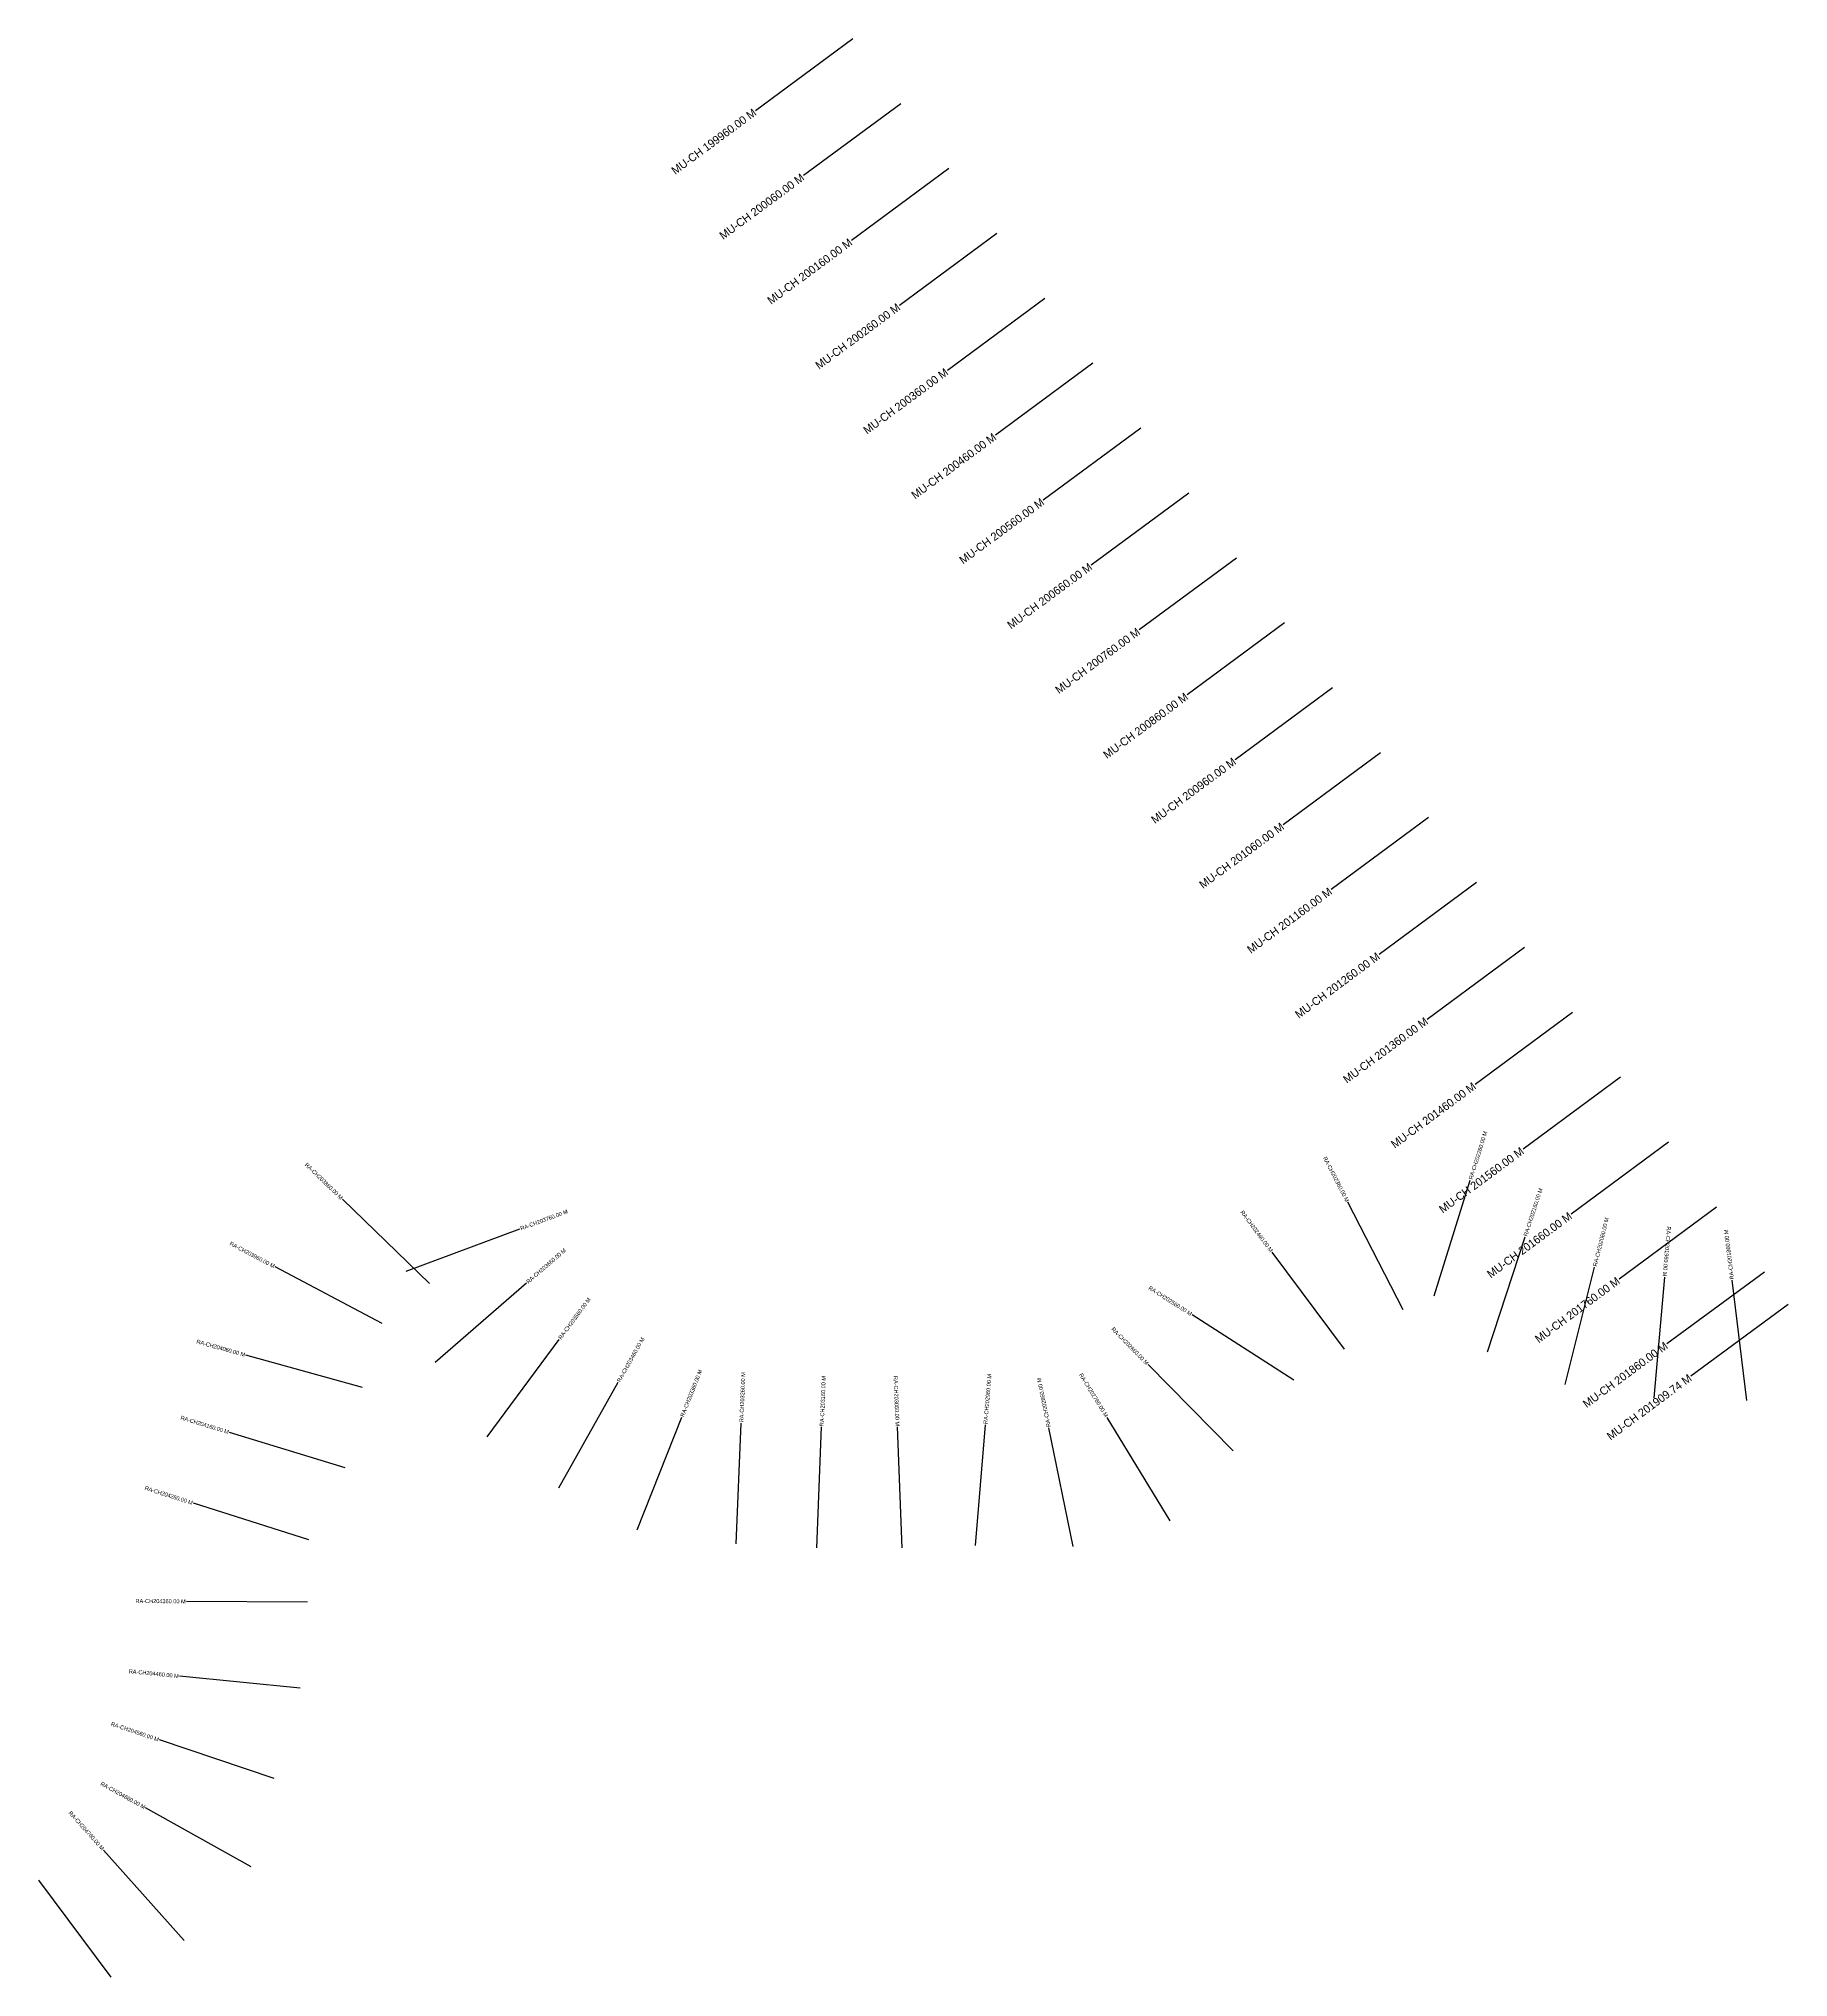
# Model space of a CAD drawing. Header units: metres. Extents: x 274638 to 284821, y 2076326 to 2082020.
# Drawn here: x 275059 to 277227, y 2079618 to 2082020 of the extents above; entities that cross this region are included whole.
import ezdxf
from ezdxf.enums import TextEntityAlignment as Align

# ---------------------------------------------------------------- set-up
doc = ezdxf.new("R2010")
doc.units = ezdxf.units.M
doc.layers.add('CS', color=134, linetype='Continuous')
doc.layers.add('CSMark', color=210, linetype='Continuous')

msp = doc.modelspace()

# ---------------------------------------------------------------- linework, layer by layer
at = {"layer": 'CS'}
for p, q in [((276067.7, 2082019.5), (275947.1, 2081930.4)), ((276127.1, 2081939.1), (276006.5, 2081849.9)), ((276186.6, 2081858.7), (276066, 2081769.5)), ((276246, 2081778.2), (276125.4, 2081689.1)), ((276305.5, 2081697.8), (276184.8, 2081608.7)), ((276364.9, 2081617.4), (276244.3, 2081528.3)), ((276424.3, 2081537), (276303.7, 2081447.8)), ((276483.8, 2081456.6), (276363.1, 2081367.4)), ((276543.2, 2081376.1), (276422.6, 2081287)), ((276602.6, 2081295.7), (276482, 2081206.6)), ((276662.1, 2081215.3), (276541.4, 2081126.1)), ((276721.5, 2081134.9), (276600.9, 2081045.7)), ((276780.9, 2081054.5), (276660.3, 2080965.3)), ((276840.4, 2080974), (276719.7, 2080884.9)), ((276899.8, 2080893.6), (276779.2, 2080804.5)), ((276959.2, 2080813.2), (276838.6, 2080724)), ((277018.7, 2080732.8), (276898, 2080643.6)), ((277078.1, 2080652.4), (276957.5, 2080563.2)), ((276788.1, 2080462.2), (276832.7, 2080605.4)), ((275543.1, 2080477.3), (275435.4, 2080581.7)), ((276749.6, 2080444.5), (276681, 2080577.9)), ((277137.5, 2080571.9), (277016.9, 2080482.8)), ((275514.4, 2080492.8), (275655.1, 2080544.9)), ((276676.8, 2080396.1), (276587.2, 2080516.3)), ((276854, 2080392.5), (276900.5, 2080535.1)), ((275484.8, 2080427.9), (275352.1, 2080497.8)), ((276950.3, 2080352.2), (276986.6, 2080497.7)), ((275550.1, 2080379.8), (275663.4, 2080478.1)), ((277060.6, 2080335.7), (277073.5, 2080485.1)), ((277197, 2080491.5), (277076.3, 2080402.4)), ((277175.4, 2080332.5), (277157.1, 2080481.4)), ((277226.5, 2080451.5), (277105.9, 2080362.4)), ((276614.2, 2080357.5), (276488, 2080438.5)), ((275614.7, 2080287.4), (275703.8, 2080408.1)), ((275460.2, 2080348.3), (275315.7, 2080388.6)), ((276538.7, 2080269.9), (276433.6, 2080376.8)), ((275703.6, 2080224.1), (275776.9, 2080354.9)), ((275800.5, 2080172.1), (275855.8, 2080311.6)), ((275923, 2080154.6), (275929.4, 2080304.4)), ((276219.7, 2080152.8), (276231.9, 2080302.3)), ((276460.7, 2080183.4), (276382.7, 2080311.5)), ((275438.8, 2080248.8), (275295.4, 2080292.8)), ((276023, 2080149.7), (276029.1, 2080299.6)), ((276128.8, 2080149.8), (276123.1, 2080299.7)), ((276340.7, 2080151.6), (276310.7, 2080298.5)), ((275393.8, 2080159.6), (275250.9, 2080205)), ((275392.2, 2080082.3), (275242.2, 2080083.5)), ((275382.9, 2079976), (275233.6, 2079990.8)), ((275350.9, 2079863.9), (275208.8, 2079911.8)), ((275322.5, 2079754.5), (275191.4, 2079827.5)), ((275239.2, 2079663.3), (275139.5, 2079775.4)), ((275149, 2079617.8), (275059.2, 2079738))]:
    msp.add_line(p, q, dxfattribs=at)

# ---------------------------------------------------------------- texts
at = {"layer": 'CSMark'}
for s, height, rotation, p in [('MU-CH 199960.00 M', 10, 36.4661, (275946.3, 2081929.8)), ('MU-CH 200060.00 M', 10, 36.4661, (276005.7, 2081849.3)), ('MU-CH 200160.00 M', 10, 36.4661, (276065.1, 2081768.9)), ('MU-CH 200260.00 M', 10, 36.4661, (276124.6, 2081688.5)), ('MU-CH 200360.00 M', 10, 36.4661, (276184, 2081608.1)), ('MU-CH 200460.00 M', 10, 36.4661, (276243.5, 2081527.7)), ('MU-CH 200560.00 M', 10, 36.4661, (276302.9, 2081447.2)), ('MU-CH 200660.00 M', 10, 36.4661, (276362.3, 2081366.8)), ('MU-CH 200760.00 M', 10, 36.4661, (276421.8, 2081286.4)), ('MU-CH 200860.00 M', 10, 36.4661, (276481.2, 2081206)), ('MU-CH 200960.00 M', 10, 36.4661, (276540.6, 2081125.6)), ('MU-CH 201060.00 M', 10, 36.4661, (276600.1, 2081045.1)), ('MU-CH 201160.00 M', 10, 36.4661, (276659.5, 2080964.7)), ('MU-CH 201260.00 M', 10, 36.4661, (276718.9, 2080884.3)), ('MU-CH 201360.00 M', 10, 36.4661, (276778.4, 2080803.9)), ('MU-CH 201460.00 M', 10, 36.4661, (276837.8, 2080723.4)), ('MU-CH 201560.00 M', 10, 36.4661, (276897.2, 2080643)), ('RA-CH203860.00 M', 5, 315.8951, (275434.7, 2080582.4)), ('RA-CH202360.00 M', 5, 297.2126, (276680.6, 2080578.8)), ('RA-CH202460.00 M', 5, 306.7126, (276586.6, 2080517.1)), ('MU-CH 201660.00 M', 10, 36.4661, (276956.7, 2080562.6)), ('RA-CH201960.00 M', 5, 265.0629, (277073.5, 2080486.1)), ('RA-CH203960.00 M', 5, 332.2092, (275351.2, 2080498.3)), ('RA-CH202560.00 M', 5, 327.333, (276487.1, 2080439)), ('MU-CH 201760.00 M', 10, 36.4661, (277016.1, 2080482.2)), ('RA-CH202660.00 M', 5, 314.5165, (276432.9, 2080377.6)), ('RA-CH204060.00 M', 5, 344.405, (275314.7, 2080388.9)), ('MU-CH 201860.00 M', 10, 36.4661, (277075.5, 2080401.8)), ('RA-CH203060.00 M', 5, 272.1731, (276123.1, 2080300.7)), ('RA-CH202760.00 M', 5, 301.3561, (276382.2, 2080312.4)), ('MU-CH 201909.74 M', 10, 36.4661, (277105.1, 2080361.8)), ('RA-CH204160.00 M', 5, 342.9597, (275294.5, 2080293.1)), ('RA-CH204260.00 M', 5, 342.3605, (275249.9, 2080205.4)), ('RA-CH204360.00 M', 5, 359.5309, (275241.2, 2080083.5)), ('RA-CH204460.00 M', 5, 354.3211, (275232.6, 2079990.9)), ('RA-CH204560.00 M', 5, 341.3873, (275207.8, 2079912.1)), ('RA-CH204660.00 M', 5, 330.8604, (275190.6, 2079828)), ('RA-CH204760.00 M', 5, 311.6405, (275138.9, 2079776.2))]:
    msp.add_text(s, height=height, rotation=rotation, dxfattribs=at).set_placement(p, align=Align.MIDDLE_RIGHT)
for s, rotation, p in [('RA-CH202260.00 M', 72.7196, (276833, 2080606.4)), ('RA-CH202160.00 M', 71.9403, (276900.8, 2080536.1)), ('RA-CH203760.00 M', 20.36, (275656, 2080545.3)), ('RA-CH202060.00 M', 75.9843, (276986.9, 2080498.7)), ('RA-CH201860.00 M', 97.0064, (277156.9, 2080482.4)), ('RA-CH203660.00 M', 40.909, (275664.2, 2080478.7)), ('RA-CH203560.00 M', 53.5433, (275704.4, 2080408.9)), ('RA-CH203460.00 M', 60.7456, (275777.4, 2080355.8)), ('RA-CH203360.00 M', 68.386, (275856.1, 2080312.5)), ('RA-CH203260.00 M', 87.5324, (275929.5, 2080305.4)), ('RA-CH203160.00 M', 87.6607, (276029.2, 2080300.6)), ('RA-CH202960.00 M', 85.3206, (276232, 2080303.3)), ('RA-CH202860.00 M', 101.5708, (276310.5, 2080299.5))]:
    msp.add_text(s, height=5, rotation=rotation, dxfattribs=at).set_placement(p, align=Align.MIDDLE_LEFT)

doc.saveas('drawing.dxf')
